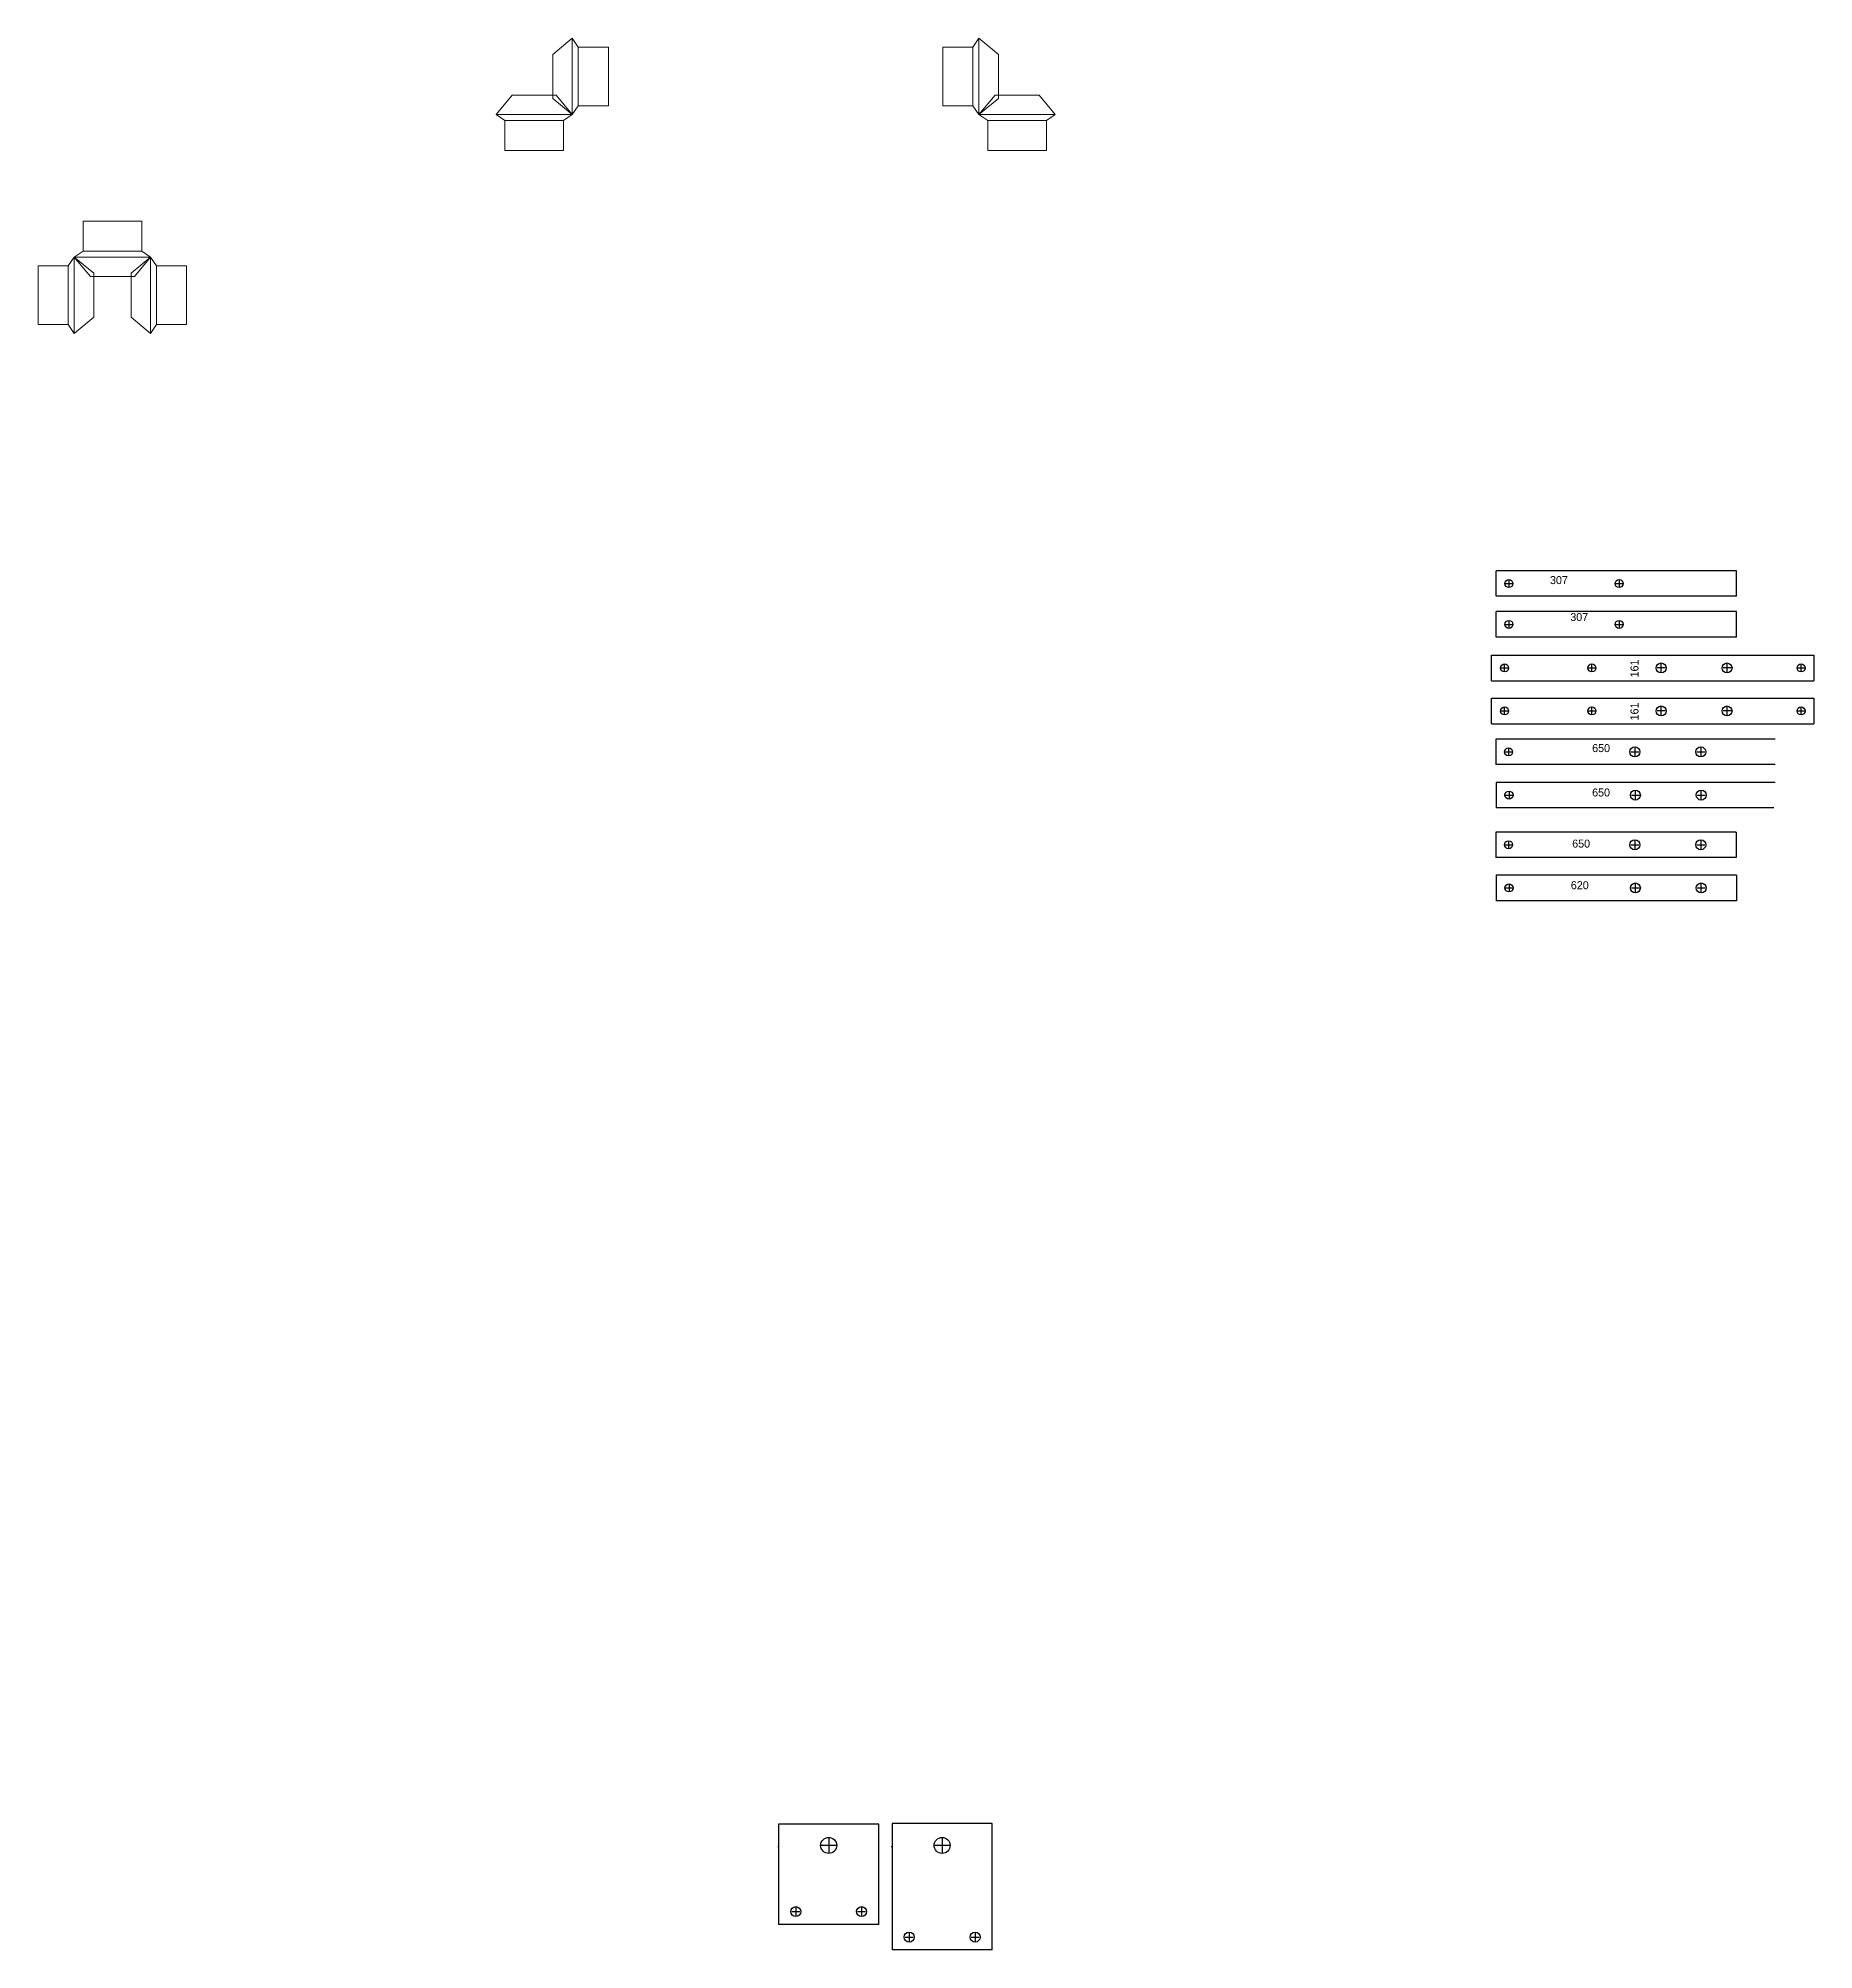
# Model space of a CAD drawing. Header units: millimetres. Extents: x -15418 to 43885, y -27590 to 23052.
# Drawn here: x 6720 to 7606, y 2167 to 3122 of the extents above; entities that cross this region are included whole.
import ezdxf

# ---------------------------------------------------------------- set-up
doc = ezdxf.new("R2010")
doc.units = ezdxf.units.MM
doc.header["$LTSCALE"] = 0.5
doc.layers.get('0').update_dxf_attribs({"lineweight": 5})
doc.layers.add('Layer1', color=1, linetype='Continuous')

msp = doc.modelspace()

# ---------------------------------------------------------------- texts
at = {"layer": 'Layer1', "transparency": 33554661}
for s, p in [('307', (7474.4834, 2849.4443)), ('307', (7484.6175, 2831.0083)), ('650', (7495.531, 2765.5411)), ('650', (7495.5242, 2743.3629)), ('650', (7485.5684, 2717.8264)), ('620', (7484.8894, 2697.0357))]:
    msp.add_text(s, height=4, dxfattribs=at).set_placement(p)
for p in [(7518.6783, 2802.8373), (7518.6783, 2781.3596)]:
    msp.add_text('161', height=4, rotation=90, dxfattribs=at).set_placement(p)

# ---------------------------------------------------------------- linework, layer by layer
at = {"transparency": 33554661}
for p, q in [((6986.2585, 3122.1025), (6976.5585, 3114.0525)), ((6976.5585, 3103.0525), (6976.5585, 3114.0525)), ((6976.5585, 3114.0525), (6976.5585, 3092.0525)), ((6986.2585, 3103.0525), (6986.2585, 3122.1025)), ((6989.2585, 3117.7125), (6986.2585, 3122.1025)), ((7004.2585, 3117.7125), (6989.2585, 3117.7125)), ((6989.2585, 3117.7125), (6989.2585, 3088.3925)), ((7004.2585, 3088.3925), (7004.2585, 3117.7125)), ((7171.3399, 3088.3925), (7171.3399, 3117.7125)), ((7171.3399, 3117.7125), (7186.3399, 3117.7125)), ((7186.3399, 3117.7125), (7189.3399, 3122.1025)), ((7186.3399, 3117.7125), (7186.3399, 3088.3925)), ((7189.3399, 3103.0525), (7189.3399, 3122.1025)), ((7189.3399, 3122.1025), (7199.0399, 3114.0525)), ((7199.0399, 3103.0525), (7199.0399, 3114.0525)), ((7199.0399, 3114.0525), (7199.0399, 3092.0525)), ((6948.1585, 3084.0025), (6956.2085, 3093.7025)), ((6978.2085, 3093.7025), (6956.2085, 3093.7025)), ((6967.2085, 3093.7025), (6978.2085, 3093.7025)), ((6986.2585, 3084.0025), (6978.2085, 3093.7025)), ((6986.2585, 3103.0525), (6986.2585, 3084.0025)), ((7189.3399, 3103.0525), (7189.3399, 3084.0025)), ((7189.3399, 3084.0025), (7197.3899, 3093.7025)), ((7208.3899, 3093.7025), (7197.3899, 3093.7025)), ((7197.3899, 3093.7025), (7219.3899, 3093.7025)), ((7227.4399, 3084.0025), (7219.3899, 3093.7025)), ((6967.2085, 3084.0025), (6948.1585, 3084.0025)), ((6952.5485, 3081.0025), (6948.1585, 3084.0025)), ((6967.2085, 3084.0025), (6986.2585, 3084.0025)), ((6986.2585, 3084.0025), (6976.5585, 3092.0525)), ((6981.8685, 3081.0025), (6986.2585, 3084.0025)), ((6989.2585, 3088.3925), (6986.2585, 3084.0025)), ((6989.2585, 3088.3925), (7004.2585, 3088.3925)), ((7186.3399, 3088.3925), (7171.3399, 3088.3925)), ((7186.3399, 3088.3925), (7189.3399, 3084.0025)), ((7189.3399, 3084.0025), (7199.0399, 3092.0525)), ((7208.3899, 3084.0025), (7189.3399, 3084.0025)), ((7193.7299, 3081.0025), (7189.3399, 3084.0025)), ((7208.3899, 3084.0025), (7227.4399, 3084.0025)), ((7223.0499, 3081.0025), (7227.4399, 3084.0025)), ((6981.8685, 3081.0025), (6952.5485, 3081.0025)), ((6952.5485, 3081.0025), (6952.5485, 3066.0025)), ((6981.8685, 3066.0025), (6981.8685, 3081.0025)), ((7193.7299, 3066.0025), (7193.7299, 3081.0025)), ((7193.7299, 3081.0025), (7223.0499, 3081.0025)), ((7223.0499, 3081.0025), (7223.0499, 3066.0025)), ((6952.5485, 3066.0025), (6981.8685, 3066.0025)), ((7223.0499, 3066.0025), (7193.7299, 3066.0025)), ((6741.9605, 3030.7799), (6771.2805, 3030.7799)), ((6741.9605, 3015.7799), (6741.9605, 3030.7799)), ((6771.2805, 3030.7799), (6771.2805, 3015.7799)), ((6719.5705, 3008.3899), (6719.5705, 2979.0699)), ((6734.5705, 3008.3899), (6719.5705, 3008.3899)), ((6734.5705, 3008.3899), (6737.5705, 3012.7799)), ((6734.5705, 2979.0699), (6734.5705, 3008.3899)), ((6741.9605, 3015.7799), (6737.5705, 3012.7799)), ((6756.6205, 3012.7799), (6737.5705, 3012.7799)), ((6737.5705, 3012.7799), (6745.6205, 3003.0799)), ((6737.5705, 2993.7299), (6737.5705, 3012.7799)), ((6737.5705, 3012.7799), (6747.2705, 3004.7299)), ((6771.2805, 3015.7799), (6741.9605, 3015.7799)), ((6756.6205, 3012.7799), (6775.6705, 3012.7799)), ((6775.6705, 3012.7799), (6765.9705, 3004.7299)), ((6775.6705, 3012.7799), (6767.6205, 3003.0799)), ((6771.2805, 3015.7799), (6775.6705, 3012.7799)), ((6775.6705, 2993.7299), (6775.6705, 3012.7799)), ((6778.6705, 3008.3899), (6775.6705, 3012.7799)), ((6778.6705, 2979.0699), (6778.6705, 3008.3899)), ((6778.6705, 3008.3899), (6793.6705, 3008.3899)), ((6793.6705, 3008.3899), (6793.6705, 2979.0699)), ((6767.6205, 3003.0799), (6745.6205, 3003.0799)), ((6747.2705, 2982.7299), (6747.2705, 3004.7299)), ((6756.6205, 3003.0799), (6767.6205, 3003.0799)), ((6765.9705, 2982.7299), (6765.9705, 3004.7299)), ((6737.5705, 2993.7299), (6737.5705, 2974.6799)), ((6747.2705, 2993.7299), (6747.2705, 2982.7299)), ((6765.9705, 2993.7299), (6765.9705, 2982.7299)), ((6775.6705, 2993.7299), (6775.6705, 2974.6799)), ((6719.5705, 2979.0699), (6734.5705, 2979.0699)), ((6734.5705, 2979.0699), (6737.5705, 2974.6799)), ((6737.5705, 2974.6799), (6747.2705, 2982.7299)), ((6775.6705, 2974.6799), (6765.9705, 2982.7299)), ((6778.6705, 2979.0699), (6775.6705, 2974.6799)), ((6793.6705, 2979.0699), (6778.6705, 2979.0699))]:
    msp.add_line(p, q, dxfattribs=at)
at = {"layer": 'Layer1', "transparency": 33554661}
for p, q in [((7567.5419, 2856.0589), (7447.5419, 2856.0589)), ((7447.5419, 2843.3589), (7447.5419, 2856.0589)), ((7567.5419, 2843.3589), (7567.5419, 2856.0589)), ((7451.9919, 2849.7089), (7455.9919, 2849.7089)), ((7453.9919, 2851.7089), (7453.9919, 2847.7089)), ((7506.9919, 2849.7089), (7510.9919, 2849.7089)), ((7508.9919, 2851.7089), (7508.9919, 2847.7089)), ((7567.5419, 2843.3589), (7447.5419, 2843.3589)), ((7567.5419, 2835.6865), (7447.5419, 2835.6865)), ((7447.5419, 2822.9865), (7447.5419, 2835.6865)), ((7451.9919, 2829.3365), (7455.9919, 2829.3365)), ((7453.9919, 2831.3365), (7453.9919, 2827.3365)), ((7506.9919, 2829.3365), (7510.9919, 2829.3365)), ((7508.9919, 2831.3365), (7508.9919, 2827.3365)), ((7567.5419, 2822.9865), (7567.5419, 2835.6865)), ((7567.5419, 2822.9865), (7447.5419, 2822.9865)), ((7445.1922, 2813.9124), (7606.1922, 2813.9124)), ((7445.1922, 2801.2124), (7445.1922, 2813.9124)), ((7449.7922, 2807.5624), (7453.7922, 2807.5624)), ((7451.7922, 2805.5624), (7451.7922, 2809.5624)), ((7493.3922, 2807.5624), (7497.3922, 2807.5624)), ((7495.3922, 2805.5624), (7495.3922, 2809.5624)), ((7531.9922, 2807.5624), (7527.9922, 2807.5624)), ((7529.9922, 2805.5624), (7529.9922, 2809.5624)), ((7564.8922, 2807.5624), (7560.8922, 2807.5624)), ((7562.8922, 2805.5624), (7562.8922, 2809.5624)), ((7597.8422, 2807.5624), (7601.8422, 2807.5624)), ((7599.8422, 2805.5624), (7599.8422, 2809.5624)), ((7606.1922, 2813.9124), (7606.1922, 2801.2124)), ((7445.1922, 2801.2124), (7606.1922, 2801.2124)), ((7445.1922, 2792.4348), (7606.1922, 2792.4348)), ((7445.1922, 2779.7348), (7445.1922, 2792.4348)), ((7451.7922, 2784.0848), (7451.7922, 2788.0848)), ((7495.3922, 2784.0848), (7495.3922, 2788.0848)), ((7529.9922, 2784.0848), (7529.9922, 2788.0848)), ((7562.8922, 2784.0848), (7562.8922, 2788.0848)), ((7599.8422, 2784.0848), (7599.8422, 2788.0848)), ((7606.1922, 2792.4348), (7606.1922, 2779.7348)), ((7445.1922, 2779.7348), (7606.1922, 2779.7348)), ((7449.7922, 2786.0848), (7453.7922, 2786.0848)), ((7493.3922, 2786.0848), (7497.3922, 2786.0848)), ((7531.9922, 2786.0848), (7527.9922, 2786.0848)), ((7564.8922, 2786.0848), (7560.8922, 2786.0848)), ((7597.8422, 2786.0848), (7601.8422, 2786.0848)), ((7447.4118, 2771.9713), (7447.4118, 2759.2713)), ((7586.8602, 2771.9713), (7447.4118, 2771.9713)), ((7451.7618, 2765.6213), (7455.7618, 2765.6213)), ((7453.7618, 2767.6213), (7453.7618, 2763.6213)), ((7514.8618, 2765.6213), (7518.8618, 2765.6213)), ((7516.8618, 2767.6213), (7516.8618, 2763.6213)), ((7547.7618, 2765.6213), (7551.7618, 2765.6213)), ((7549.7618, 2767.6213), (7549.7618, 2763.6213)), ((7586.8602, 2759.2713), (7447.4118, 2759.2713)), ((7447.6586, 2750.3955), (7447.6586, 2737.6955)), ((7586.8602, 2750.3955), (7447.6586, 2750.3955)), ((7452.0086, 2744.0455), (7456.0086, 2744.0455)), ((7454.0086, 2746.0455), (7454.0086, 2742.0455)), ((7515.1086, 2744.0455), (7519.1086, 2744.0455)), ((7517.1086, 2742.0455), (7517.1086, 2746.0455)), ((7548.0086, 2744.0455), (7552.0086, 2744.0455)), ((7550.0086, 2742.0455), (7550.0086, 2746.0455)), ((7586.2787, 2737.6955), (7447.6586, 2737.6955)), ((7447.4118, 2725.6035), (7447.4118, 2712.9035)), ((7567.4118, 2725.6035), (7447.4118, 2725.6035)), ((7453.7618, 2721.2535), (7453.7618, 2717.2535)), ((7516.8618, 2721.2535), (7516.8618, 2717.2535)), ((7549.7618, 2721.2535), (7549.7618, 2717.2535)), ((7567.4118, 2725.6035), (7567.4118, 2712.9035)), ((7567.4118, 2712.9035), (7447.4118, 2712.9035)), ((7451.7618, 2719.2535), (7455.7618, 2719.2535)), ((7514.8618, 2719.2535), (7518.8618, 2719.2535)), ((7547.7618, 2719.2535), (7551.7618, 2719.2535)), ((7447.6586, 2704.0276), (7447.6586, 2691.3276)), ((7567.6586, 2704.0276), (7447.6586, 2704.0276)), ((7567.6586, 2704.0276), (7567.6586, 2691.3276)), ((7452.0086, 2697.6776), (7456.0086, 2697.6776)), ((7454.0086, 2699.6776), (7454.0086, 2695.6776)), ((7515.1086, 2697.6776), (7519.1086, 2697.6776)), ((7517.1086, 2695.6776), (7517.1086, 2699.6776)), ((7548.0086, 2697.6776), (7552.0086, 2697.6776)), ((7550.0086, 2695.6776), (7550.0086, 2699.6776)), ((7567.6586, 2691.3276), (7447.6586, 2691.3276)), ((7089.2786, 2230.0166), (7089.2786, 2180.0166)), ((7139.2786, 2230.0166), (7089.2786, 2230.0166)), ((7139.2786, 2180.0166), (7139.2786, 2230.0166)), ((7145.9315, 2230.3166), (7145.9315, 2167.3166)), ((7195.9315, 2230.3166), (7145.9315, 2230.3166)), ((7195.9315, 2167.3166), (7195.9315, 2230.3166)), ((7088.8792, 2218.945), (7089.2786, 2218.9491)), ((7118.2786, 2219.4566), (7110.2786, 2219.4566)), ((7114.2786, 2223.4566), (7114.2786, 2215.4566)), ((7145.5322, 2218.945), (7145.9315, 2218.9491)), ((7174.9315, 2219.4566), (7166.9315, 2219.4566)), ((7170.9315, 2223.4566), (7170.9315, 2215.4566)), ((7097.8286, 2188.3666), (7097.8286, 2184.3666)), ((7130.7286, 2188.3666), (7130.7286, 2184.3666)), ((7139.2786, 2180.0166), (7089.2786, 2180.0166)), ((7095.8286, 2186.3666), (7099.8286, 2186.3666)), ((7128.7286, 2186.3666), (7132.7286, 2186.3666)), ((7152.4815, 2173.6666), (7156.4815, 2173.6666)), ((7154.4815, 2175.6666), (7154.4815, 2171.6666)), ((7185.3815, 2173.6666), (7189.3815, 2173.6666)), ((7187.3815, 2175.6666), (7187.3815, 2171.6666)), ((7195.9315, 2167.3166), (7145.9315, 2167.3166))]:
    msp.add_line(p, q, dxfattribs=at)
for centre, radius in [((7453.9919, 2849.7089), 2), ((7508.9919, 2849.7089), 2), ((7453.9919, 2829.3365), 2), ((7508.9919, 2829.3365), 2), ((7451.7922, 2807.5624), 2), ((7495.3922, 2807.5624), 2), ((7529.9922, 2807.5624), 2.5), ((7562.8922, 2807.5624), 2.5), ((7599.8422, 2807.5624), 2), ((7451.7922, 2786.0848), 2), ((7495.3922, 2786.0848), 2), ((7529.9922, 2786.0848), 2.5), ((7562.8922, 2786.0848), 2.5), ((7599.8422, 2786.0848), 2), ((7453.7618, 2765.6213), 2), ((7516.8618, 2765.6213), 2.5), ((7549.7618, 2765.6213), 2.5), ((7454.0086, 2744.0455), 2), ((7517.1086, 2744.0455), 2.5), ((7550.0086, 2744.0455), 2.5), ((7453.7618, 2719.2535), 2), ((7516.8618, 2719.2535), 2.5), ((7549.7618, 2719.2535), 2.5), ((7454.0086, 2697.6776), 2), ((7517.1086, 2697.6776), 2.5), ((7550.0086, 2697.6776), 2.5), ((7114.2786, 2219.4566), 4), ((7170.9315, 2219.4566), 4), ((7097.8286, 2186.3666), 2.5), ((7130.7286, 2186.3666), 2.5), ((7154.4815, 2173.6666), 2.5), ((7187.3815, 2173.6666), 2.5)]:
    msp.add_circle(centre, radius, dxfattribs=at)

msp.set_redraw_order([(e.dxf.handle, doc.entitydb.next_handle()) for e in msp.query("TEXT MTEXT ATTDEF DIMENSION ARC_DIMENSION")])  # texts and dimensions are drawn at this point

doc.saveas('drawing.dxf')
